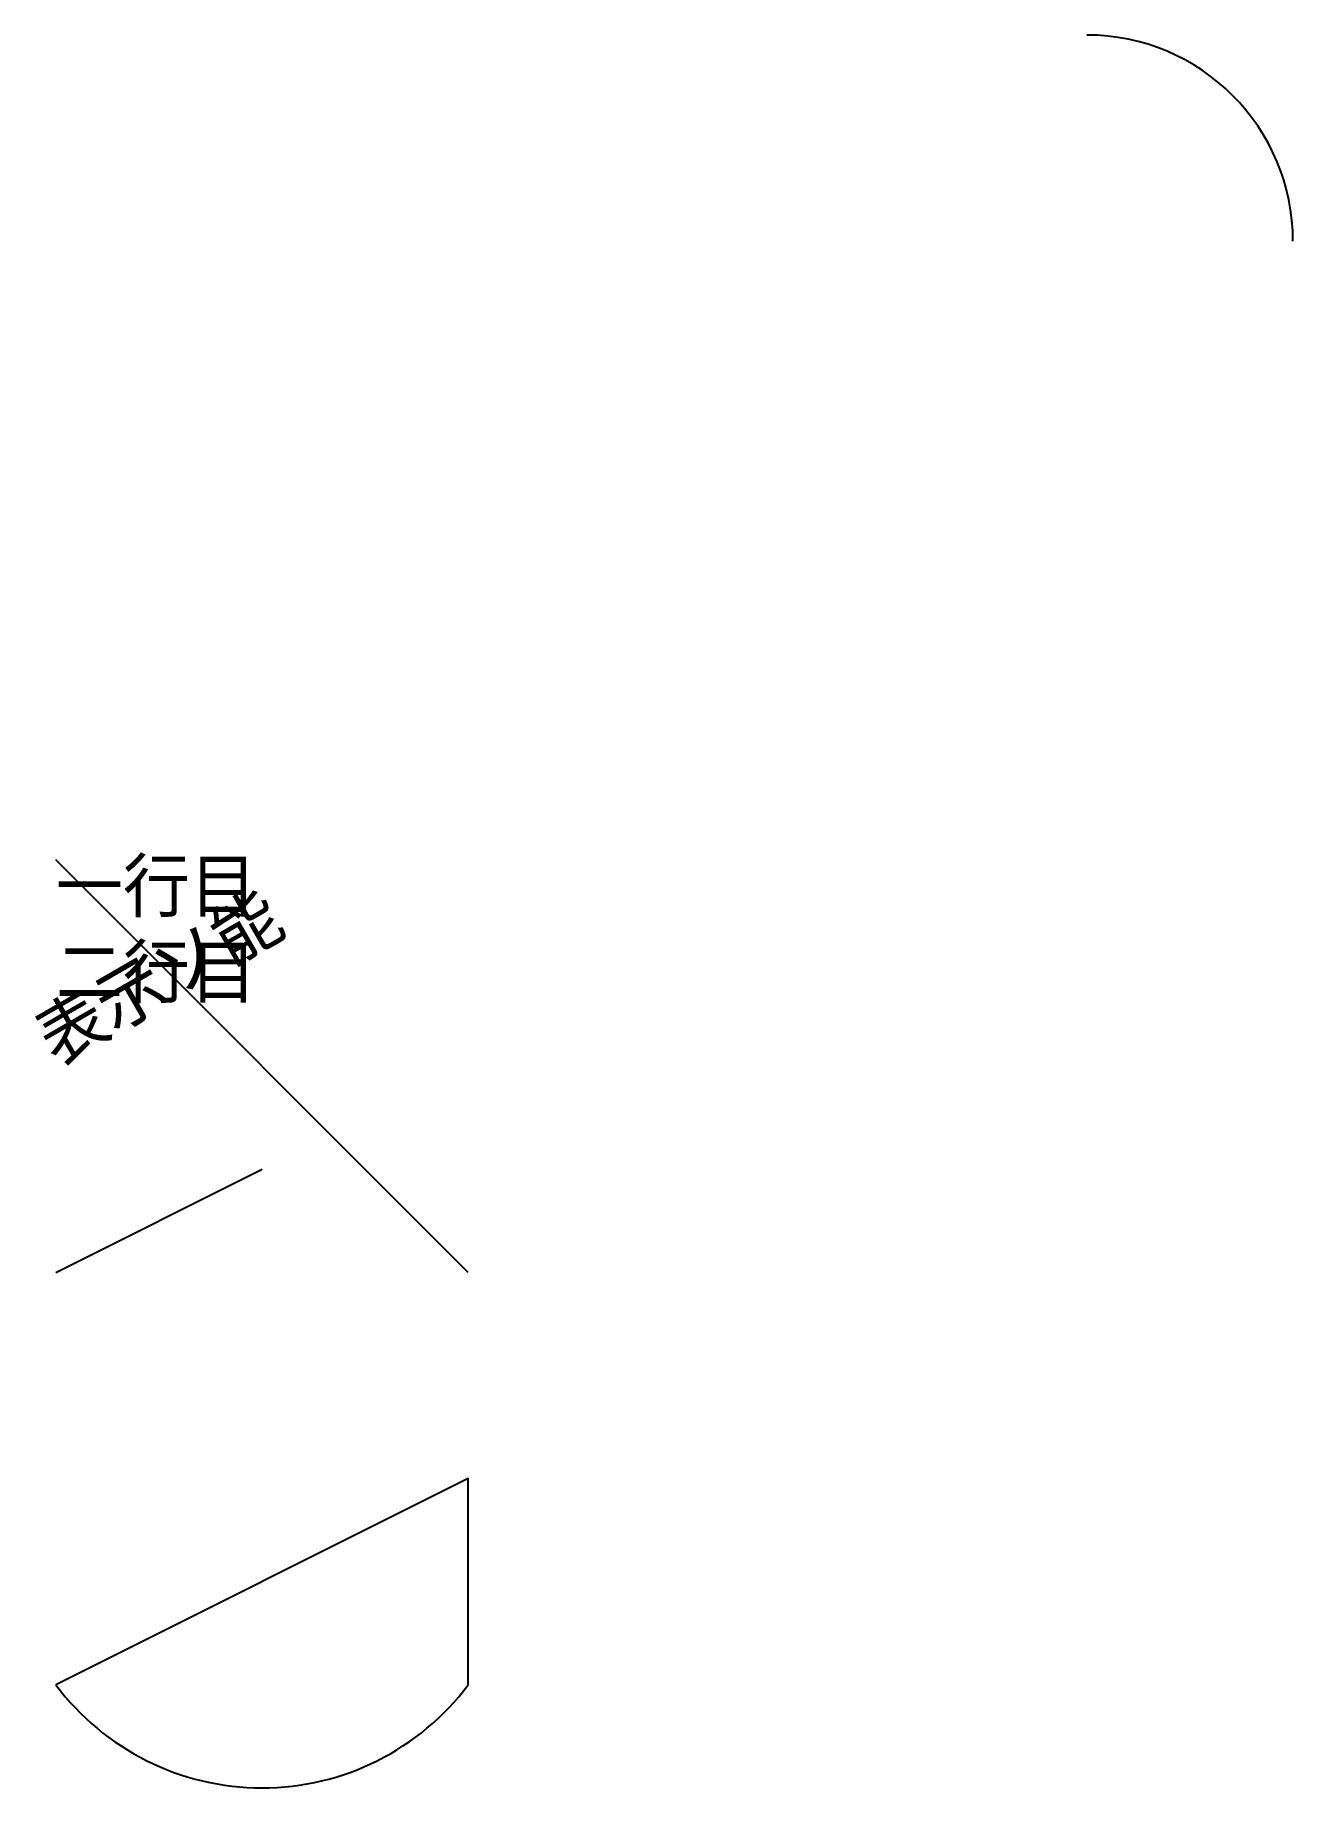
# Model space of a CAD drawing. Header units: metres. Extents: x 0 to 100, y -2 to 10.
# Drawn here: x -0.1 to 6, y -2.5 to 6 of the extents above; entities that cross this region are included whole.
import ezdxf

# ---------------------------------------------------------------- set-up
doc = ezdxf.new("R2010")
doc.units = ezdxf.units.M
doc.layers.add('平面図', color=2, linetype='Continuous')

msp = doc.modelspace()

# ---------------------------------------------------------------- texts
at = {"layer": '平面図'}
msp.add_text('表示ソ能', height=0.25, rotation=30, dxfattribs=at).set_placement((0, 1))
at = {"layer": '平面図', "insert": (0, 2), "char_height": 0.25, "attachment_point": 1}
msp.add_mtext('一行目^J二行目', dxfattribs=at)

# ---------------------------------------------------------------- blocks, each defined once
blk = doc.blocks.new('BOX')
blk.add_line((0, 0), (1, 1))

# ---------------------------------------------------------------- linework, layer by layer
msp.add_lwpolyline([(0, -2, 0.5), (2, -2), (2, -1)], format="xyb", close=True)
at = {"color": 1}
msp.add_arc((5, 5), 1, 0, 90, dxfattribs=at)
at = {"layer": '平面図'}
msp.add_line((0, 0), (1, 0.5), dxfattribs=at)

# ---------------------------------------------------------------- block references
at = {"layer": '平面図', "xscale": 2, "yscale": 2, "rotation": 90}
msp.add_blockref('BOX', (2, 0), dxfattribs=at)

msp.set_redraw_order([(e.dxf.handle, doc.entitydb.next_handle()) for e in msp.query("TEXT MTEXT ATTDEF DIMENSION ARC_DIMENSION")])  # texts and dimensions are drawn at this point

doc.saveas('drawing.dxf')
